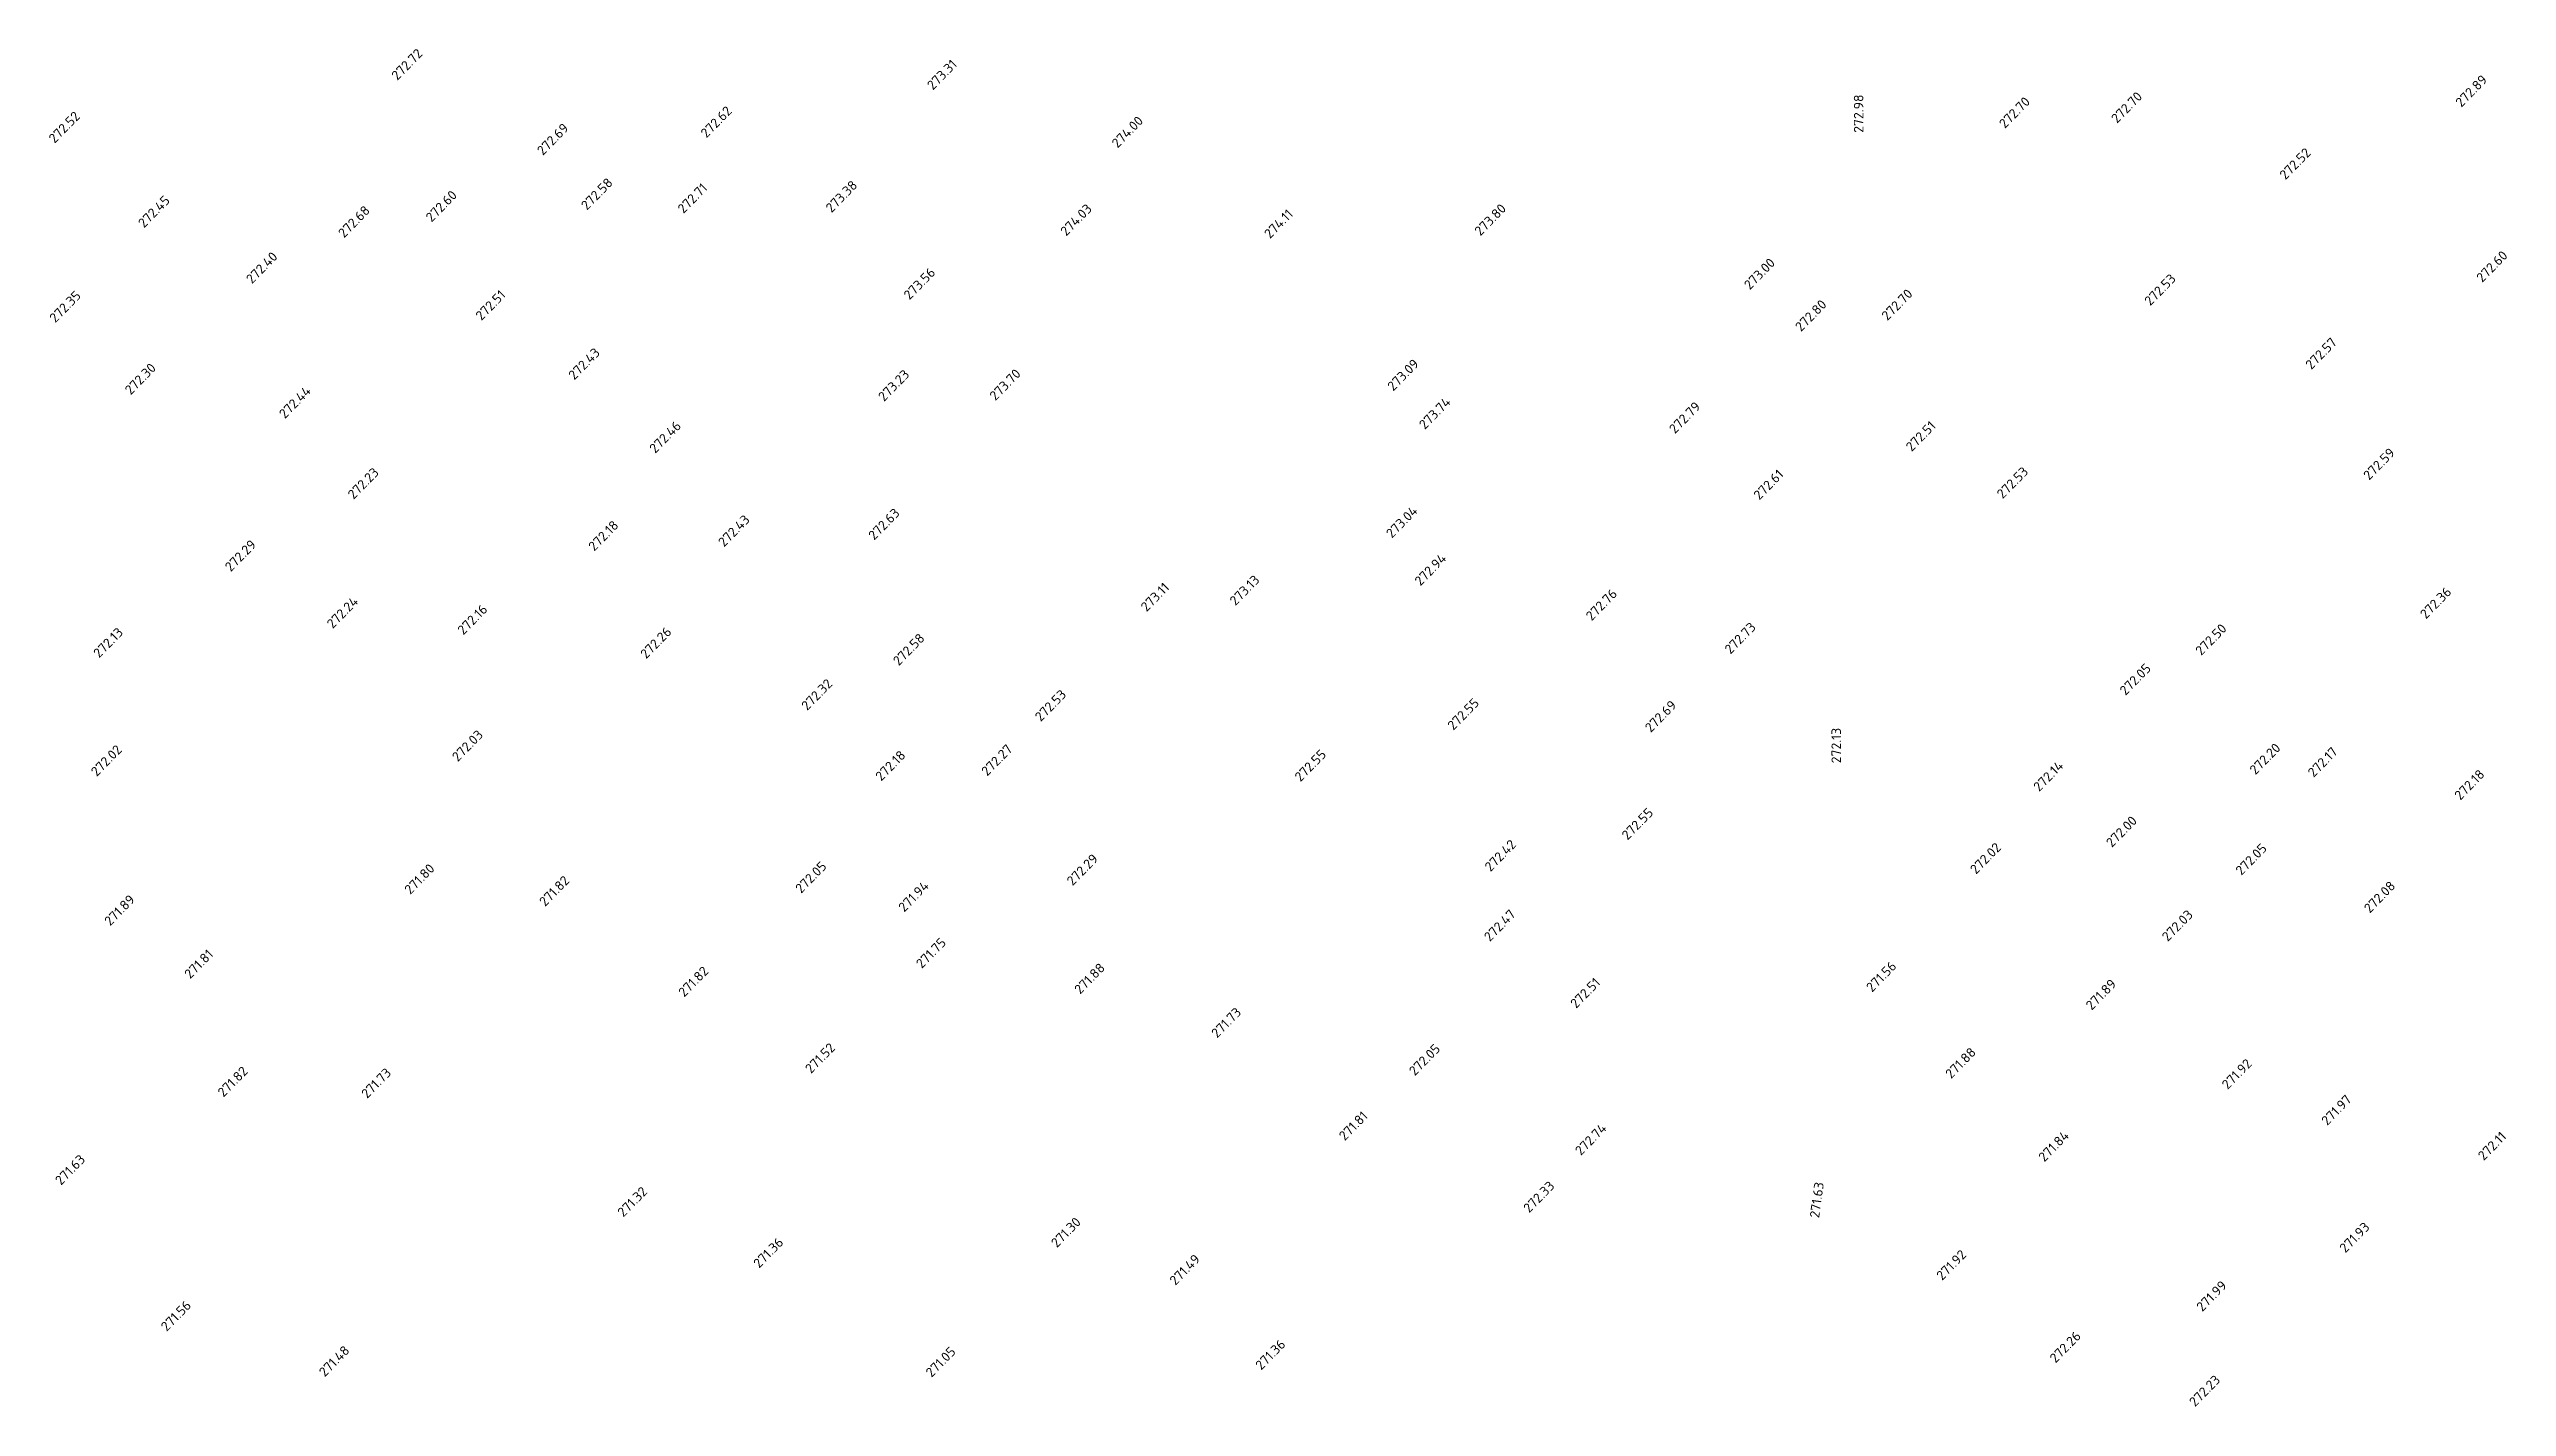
# Model space of a CAD drawing. Header units: metres. Extents: x 36952 to 37839, y 34980 to 35683.
# Drawn here: x 37473.1 to 37730.6, y 35246.2 to 35388.4 of the extents above; entities that cross this region are included whole.
import ezdxf

# ---------------------------------------------------------------- set-up
doc = ezdxf.new("R2010")
doc.units = ezdxf.units.M
doc.header["$LTSCALE"] = 5
doc.layers.add('Отметки', color=7, linetype='Continuous')
doc.styles.get("Standard").update_dxf_attribs({"font": 'simplex.shx'})

msp = doc.modelspace()

# ---------------------------------------------------------------- texts
at = {"layer": 'Отметки', "color": 7}
for s, rotation, p in [('272.72', 45.4189, (37509.57, 35385.1, 272.72)), ('273.31', 45.4189, (37565.68, 35384.08, 273.31)), ('272.70', 45.4189, (37689.74, 35380.6, 272.7)), ('272.89', 45.4189, (37725.81, 35382.28, 272.89)), ('272.52', 45.4189, (37473.66, 35378.51, 272.52)), ('272.62', 45.4189, (37541.96, 35379.07, 272.62)), ('274.00', 45.4189, (37585.03, 35378.01, 274)), ('272.98', 90.1189, (37663.18, 35379.67, 272.98)), ('272.70', 45.4189, (37677.99, 35380.06, 272.7)), ('272.69', 45.4189, (37524.82, 35377.24, 272.69)), ('272.52', 45.4189, (37707.38, 35374.69, 272.52)), ('272.60', 45.4189, (37513.16, 35370.25, 272.6)), ('272.58', 45.4189, (37529.43, 35371.5, 272.58)), ('272.71', 45.4189, (37539.55, 35371.15, 272.71)), ('273.38', 45.4189, (37555.06, 35371.24, 273.38)), ('272.45', 45.4189, (37483.03, 35369.65, 272.45)), ('272.68', 45.4189, (37503.99, 35368.6, 272.68)), ('274.03', 45.4189, (37579.65, 35368.79, 274.03)), ('274.11', 45.4189, (37601, 35368.52, 274.11)), ('273.80', 45.4189, (37623.04, 35368.81, 273.8)), ('272.40', 45.4189, (37494.34, 35363.79, 272.4)), ('273.00', 45.4189, (37651.27, 35363.17, 273)), ('272.60', 45.4189, (37728, 35363.93, 272.6)), ('272.35', 45.4189, (37473.74, 35359.71, 272.35)), ('272.51', 45.4189, (37518.38, 35359.94, 272.51)), ('273.56', 45.4189, (37563.23, 35362.11, 273.56)), ('272.70', 45.4189, (37665.68, 35359.94, 272.7)), ('272.53', 45.4189, (37693.22, 35361.49, 272.53)), ('272.80', 45.4189, (37656.63, 35358.78, 272.8)), ('272.57', 45.4189, (37710.09, 35354.81, 272.57)), ('272.30', 45.4189, (37481.64, 35352.17, 272.3)), ('272.43', 45.4189, (37528.11, 35353.72, 272.43)), ('273.09', 45.4189, (37613.91, 35352.56, 273.09)), ('272.44', 45.4189, (37497.79, 35349.67, 272.44)), ('273.23', 45.4189, (37560.56, 35351.47, 273.23)), ('273.70', 45.4189, (37572.23, 35351.55, 273.7)), ('273.74', 45.4189, (37617.22, 35348.54, 273.74)), ('272.79', 45.4189, (37643.42, 35348.09, 272.79)), ('272.46', 45.4189, (37536.59, 35346.04, 272.46)), ('272.51', 45.4189, (37668.22, 35346.22, 272.51)), ('272.59', 45.4189, (37716.15, 35343.23, 272.59)), ('272.23', 45.4189, (37504.99, 35341.22, 272.23)), ('272.61', 45.4189, (37652.27, 35341.15, 272.61)), ('272.53', 45.4189, (37677.76, 35341.28, 272.53)), ('272.63', 45.4189, (37559.53, 35336.94, 272.63)), ('273.04', 45.4189, (37613.77, 35337.15, 273.04)), ('272.18', 45.4189, (37530.2, 35335.79, 272.18)), ('272.43', 45.4189, (37543.8, 35336.23, 272.43)), ('272.29', 45.4189, (37492.12, 35333.64, 272.29)), ('272.94', 45.4189, (37616.76, 35332.16, 272.94)), ('273.11', 45.4189, (37588.07, 35329.45, 273.11)), ('273.13', 45.4189, (37597.38, 35330.09, 273.13)), ('272.24', 45.4189, (37502.8, 35327.68, 272.24)), ('272.16', 45.4189, (37516.49, 35327.02, 272.16)), ('272.76', 45.4189, (37634.7, 35328.5, 272.76)), ('272.36', 45.4189, (37722.1, 35328.69, 272.36)), ('272.13', 45.4189, (37478.33, 35324.61, 272.13)), ('272.26', 45.4189, (37535.64, 35324.52, 272.26)), ('272.58', 45.4189, (37562.11, 35323.8, 272.58)), ('272.73', 45.4189, (37649.24, 35325.01, 272.73)), ('272.50', 45.4189, (37698.56, 35324.86, 272.5)), ('272.32', 45.4189, (37552.51, 35319.1, 272.32)), ('272.05', 45.4189, (37690.63, 35320.69, 272.05)), ('272.53', 45.4189, (37576.98, 35317.94, 272.53)), ('272.55', 45.4189, (37620.21, 35317.03, 272.55)), ('272.69', 45.4189, (37640.89, 35316.8, 272.69)), ('272.03', 45.4189, (37515.91, 35313.75, 272.03)), ('272.13', 90.1189, (37660.83, 35313.64, 272.13)), ('272.02', 45.4189, (37478.08, 35312.2, 272.02)), ('272.18', 45.4189, (37560.27, 35311.71, 272.18)), ('272.27', 45.4189, (37571.37, 35312.24, 272.27)), ('272.55', 45.4189, (37604.19, 35311.65, 272.55)), ('272.20', 45.4189, (37704.24, 35312.38, 272.2)), ('272.17', 45.4189, (37710.34, 35312.1, 272.17)), ('272.14', 45.4189, (37681.58, 35310.61, 272.14)), ('272.18', 45.4189, (37725.7, 35309.71, 272.18)), ('272.55', 45.4189, (37638.46, 35305.54, 272.55)), ('272.00', 45.4189, (37689.2, 35304.76, 272)), ('272.29', 45.4189, (37580.32, 35300.75, 272.29)), ('272.42', 45.4189, (37624.1, 35302.23, 272.42)), ('272.42', 45.4189, (37624.1, 35302.23, 272.42)), ('272.02', 45.4189, (37674.96, 35301.96, 272.02)), ('272.05', 45.4189, (37702.77, 35301.84, 272.05)), ('271.80', 45.4189, (37510.93, 35299.84, 271.8)), ('271.82', 45.4189, (37525.05, 35298.58, 271.82)), ('272.05', 45.4189, (37551.88, 35299.96, 272.05)), ('272.08', 45.4189, (37716.22, 35297.89, 272.08)), ('271.89', 45.4189, (37479.49, 35296.55, 271.89)), ('271.94', 45.4189, (37562.68, 35297.99, 271.94)), ('272.47', 45.4189, (37624.03, 35294.9, 272.47)), ('272.03', 45.4189, (37695.05, 35294.91, 272.03)), ('271.81', 45.4189, (37487.87, 35291, 271.81)), ('271.75', 45.4189, (37564.52, 35292.09, 271.75)), ('271.82', 45.4189, (37539.63, 35289.09, 271.82)), ('271.88', 45.4189, (37581.11, 35289.39, 271.88)), ('272.51', 45.4189, (37633.07, 35287.91, 272.51)), ('271.56', 45.4189, (37664.07, 35289.61, 271.56)), ('271.89', 45.4189, (37687.08, 35287.72, 271.89)), ('271.73', 45.4189, (37595.46, 35284.81, 271.73)), ('271.52', 45.4189, (37552.91, 35281.09, 271.52)), ('272.05', 45.4189, (37616.17, 35280.85, 272.05)), ('271.88', 45.4189, (37672.36, 35280.55, 271.88)), ('271.82', 45.4189, (37491.36, 35278.61, 271.82)), ('271.73', 45.4189, (37506.41, 35278.47, 271.73)), ('271.92', 45.4189, (37701.33, 35279.42, 271.92)), ('271.97', 45.4189, (37711.76, 35275.64, 271.97)), ('271.81', 45.4189, (37608.83, 35274.05, 271.81)), ('272.74', 45.4189, (37633.57, 35272.5, 272.74)), ('271.84', 45.4189, (37682.12, 35271.83, 271.84)), ('272.11', 45.4189, (37728.16, 35271.97, 272.11)), ('271.63', 45.4189, (37474.33, 35269.39, 271.63)), ('271.32', 45.4189, (37533.25, 35266.05, 271.32)), ('272.33', 45.4189, (37628.15, 35266.49, 272.33)), ('271.63', 82.1189, (37658.53, 35265.98, 271.63)), ('271.30', 45.4189, (37578.67, 35262.85, 271.3)), ('271.93', 45.4189, (37713.66, 35262.3, 271.93)), ('271.36', 45.4189, (37547.48, 35260.7, 271.36)), ('271.92', 45.4189, (37671.42, 35259.42, 271.92)), ('271.49', 45.4189, (37591.09, 35258.9, 271.49)), ('271.99', 45.4189, (37698.67, 35256.15, 271.99)), ('271.56', 45.4189, (37485.41, 35254.08, 271.56)), ('271.48', 45.4189, (37501.97, 35249.32, 271.48)), ('271.05', 45.4189, (37565.54, 35249.27, 271.05)), ('271.36', 45.4189, (37600.08, 35250.03, 271.36)), ('272.26', 45.4189, (37683.3, 35250.77, 272.26)), ('272.23', 45.4189, (37697.91, 35246.19, 272.23))]:
    msp.add_text(s, height=1, rotation=rotation, dxfattribs=at).set_placement(p)

doc.saveas('drawing.dxf')
